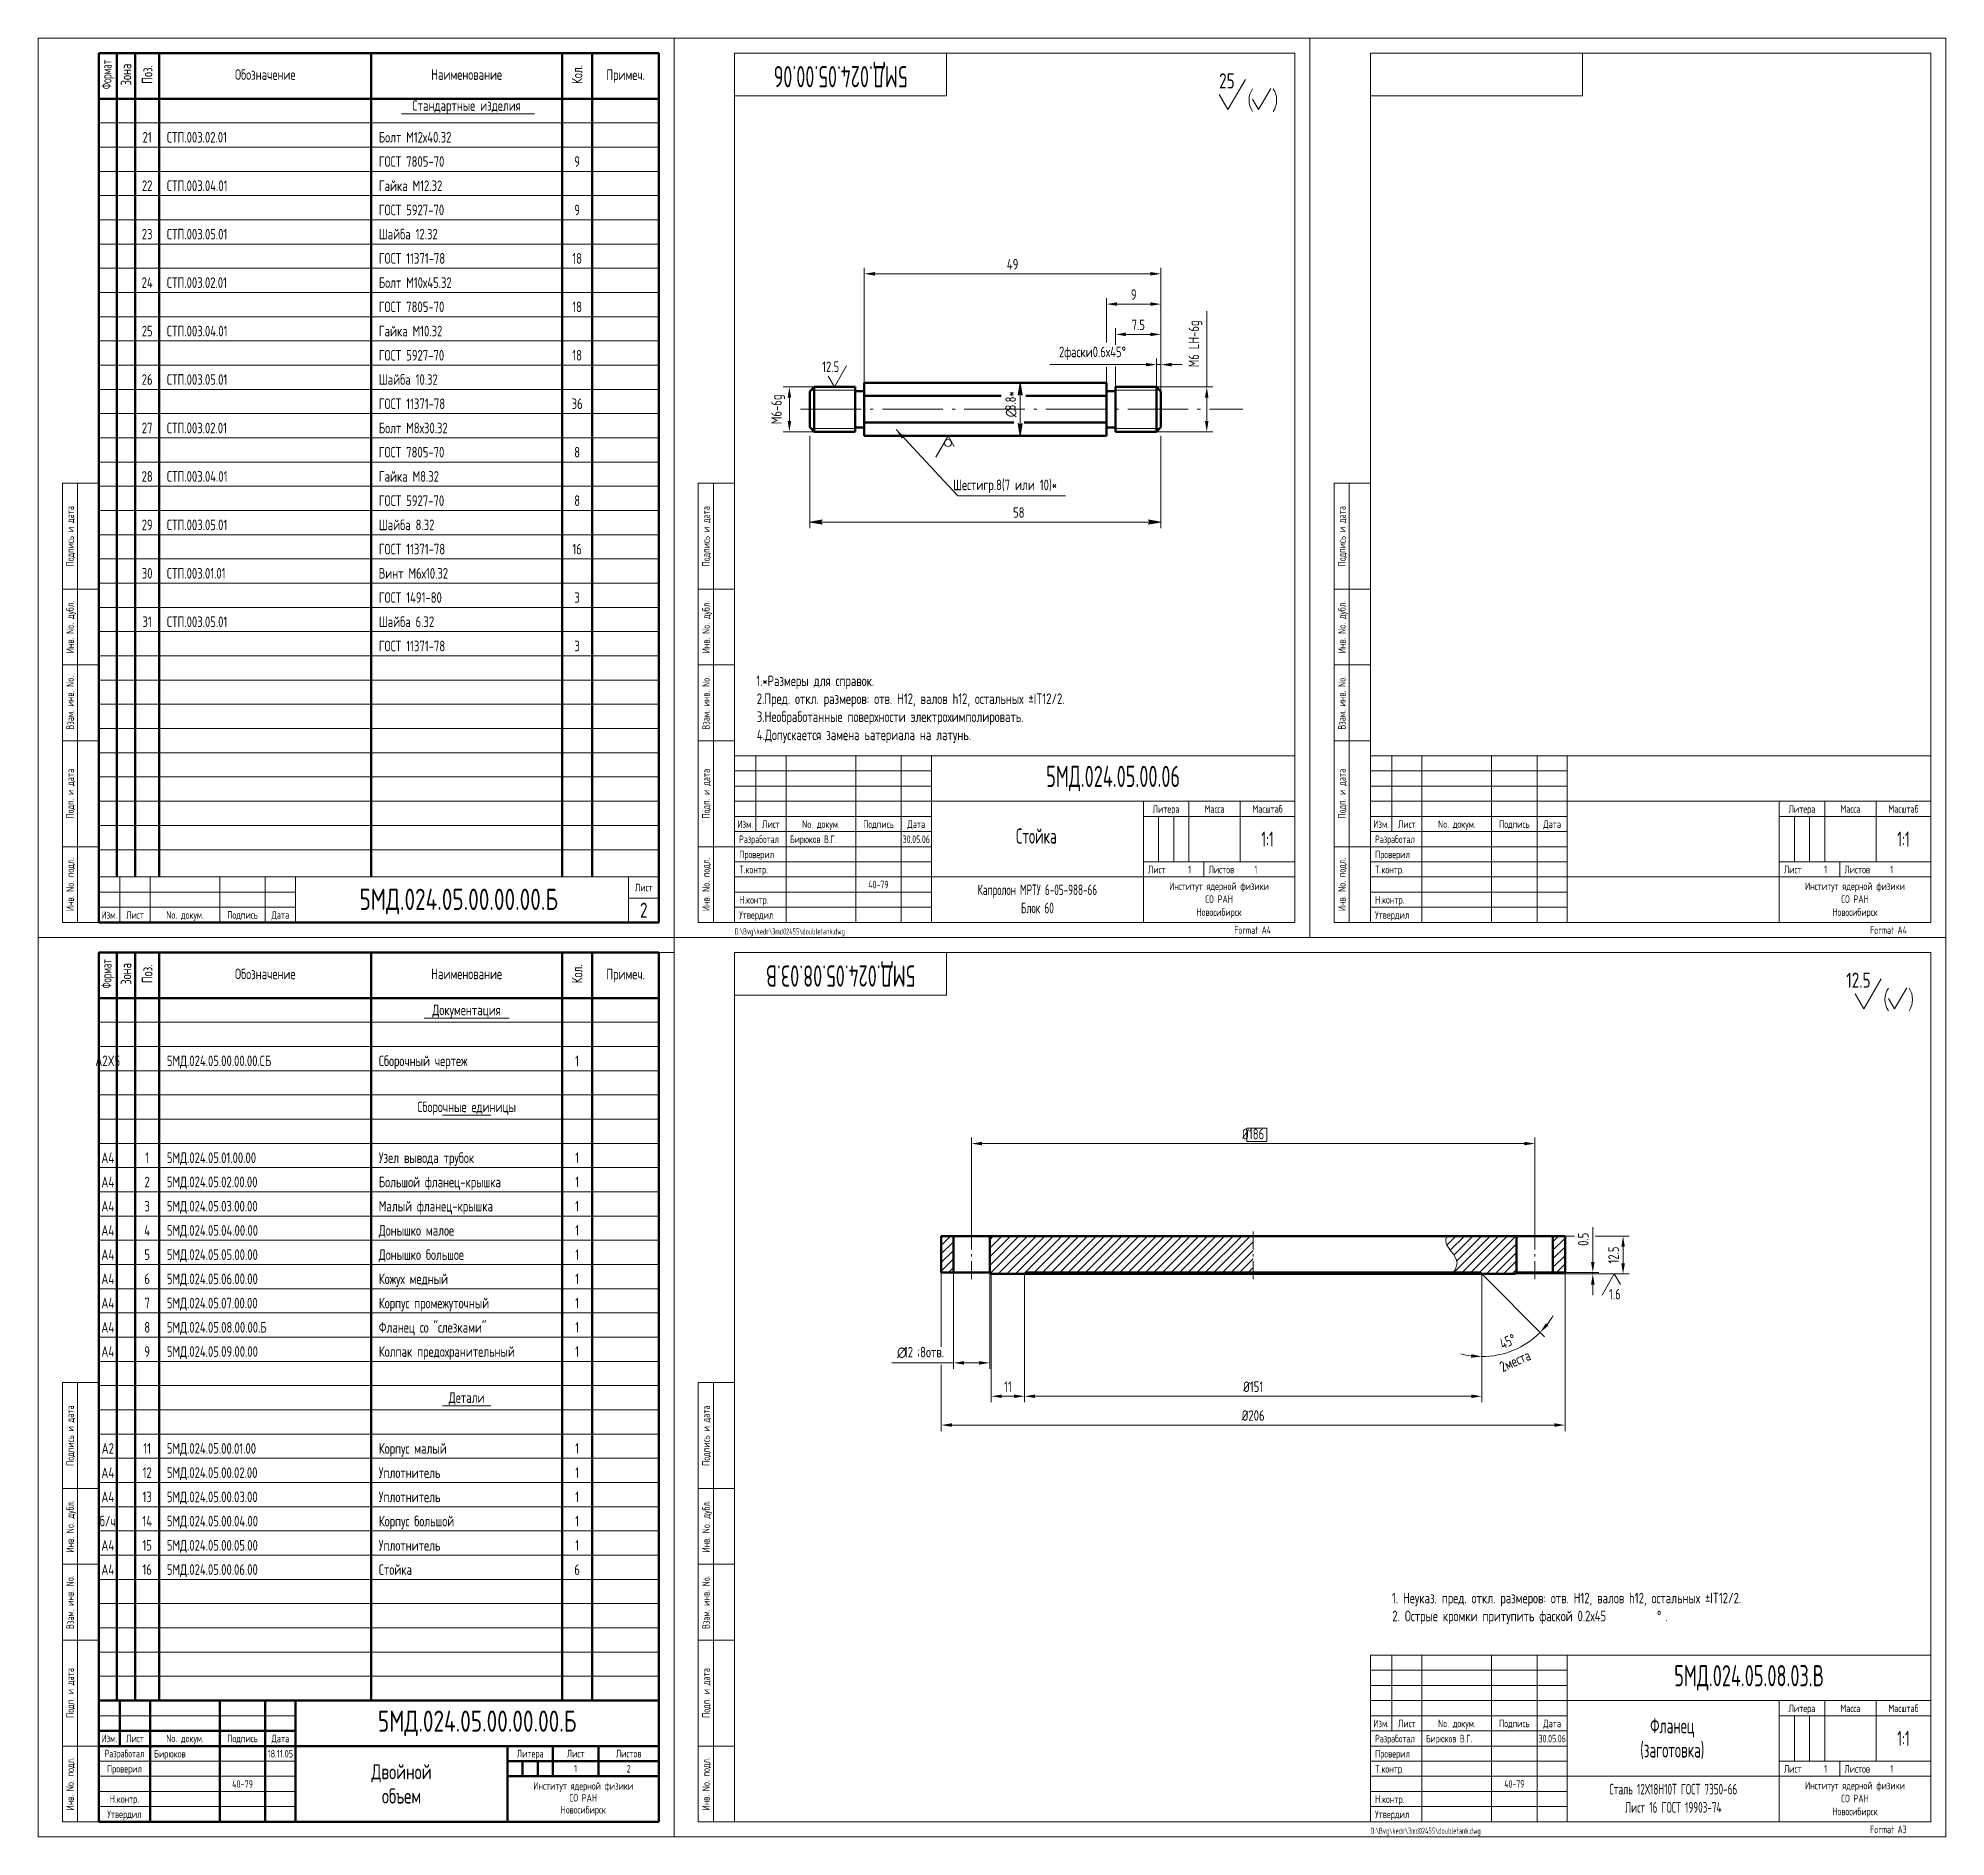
# Model space of a CAD drawing. Extents: x -414 to 4851, y -2165 to 1761.
# Drawn here: x 3982 to 4612, y -883 to -289 of the extents above; entities that cross this region are included whole.
import ezdxf
from ezdxf.enums import TextEntityAlignment as Align

# ---------------------------------------------------------------- set-up
doc = ezdxf.new("R2010")
doc.units = 0
doc.linetypes.add('S-P20', pattern=[27, 20, -3, 1, -3])
doc.linetypes.add('S-P6', pattern=[9.8, 6, -1.5, 0.8, -1.5])
for name, color, linetype, lineweight in [('1', 9, 'CONTINUOUS', 20), ('2', 2, 'CONTINUOUS', 50), ('DIM', 4, 'CONTINUOUS', 20), ('HATCH', 5, 'CONTINUOUS', 20), ('TR', 3, 'CONTINUOUS', 20)]:
    doc.layers.add(name, color=color, linetype=linetype, lineweight=lineweight)
doc.styles.add('SIMPLEX', font='simplex.shx', dxfattribs={"width": 0.7})
pattern_1 = [(45, (-65.821, -312.4435), (-1.4142136, 1.4142136), [])]

msp = doc.modelspace()

# ---------------------------------------------------------------- texts
at = {"layer": 'DIM', "style": 'SIMPLEX', "width": 0.7}
for s, p in [('25', (4376.91, -305.2)), ('12.5', (4586.91, -602.2))]:
    msp.add_text(s, height=5, dxfattribs=at).set_placement(p, align=Align.RIGHT)
for s, p in [('21', (4017.76, -323.08)), ('9', (4159.76, -331.08)), ('22', (4017.76, -339.08)), ('9', (4159.76, -347.08)), ('23', (4017.76, -355.08)), ('18', (4159.76, -363.08)), ('24', (4017.76, -371.08)), ('18', (4159.76, -379.08)), ('25', (4017.76, -387.08)), ('18', (4159.76, -395.08)), ('26', (4017.76, -403.08)), ('36', (4159.76, -411.08)), ('27', (4017.76, -419.08)), ('8', (4159.76, -427.08)), ('28', (4017.76, -435.08)), ('8', (4159.76, -443.08)), ('29', (4017.76, -451.08)), ('16', (4159.76, -459.08)), ('30', (4017.76, -467.08)), ('3', (4159.76, -475.08)), ('31', (4017.76, -483.08)), ('3', (4159.76, -491.08)), ('1', (4159.76, -628.08)), ('А4', (4004.76, -660.08)), ('1', (4017.76, -660.08)), ('1', (4159.76, -660.08)), ('А4', (4004.76, -668.08)), ('2', (4017.76, -668.08)), ('1', (4159.76, -668.08)), ('А4', (4004.76, -676.08)), ('3', (4017.76, -676.08)), ('1', (4159.76, -676.08)), ('А4', (4004.76, -684.08)), ('4', (4017.76, -684.08)), ('1', (4159.76, -684.08)), ('А4', (4004.76, -692.08)), ('5', (4017.76, -692.08)), ('1', (4159.76, -692.08)), ('А4', (4004.76, -700.08)), ('6', (4017.76, -700.08)), ('1', (4159.76, -700.08)), ('А4', (4004.76, -708.08)), ('7', (4017.76, -708.08)), ('1', (4159.76, -708.08)), ('А4', (4004.76, -716.08)), ('8', (4017.76, -716.08)), ('1', (4159.76, -716.08)), ('А4', (4004.76, -724.08)), ('9', (4017.76, -724.08)), ('1', (4159.76, -724.08)), ('А2', (4004.76, -756.08)), ('11', (4017.76, -756.08)), ('1', (4159.76, -756.08)), ('А4', (4004.76, -764.08)), ('12', (4017.76, -764.08)), ('1', (4159.76, -764.08)), ('А4', (4004.76, -772.08)), ('13', (4017.76, -772.08)), ('1', (4159.76, -772.08)), ('б/ч', (4004.76, -780.08)), ('14', (4017.76, -780.08)), ('1', (4159.76, -780.08)), ('А4', (4004.76, -788.08)), ('15', (4017.76, -788.08)), ('1', (4159.76, -788.08)), ('А4', (4004.76, -796.08)), ('16', (4017.76, -796.08)), ('6', (4159.76, -796.08))]:
    msp.add_text(s, height=3.5, dxfattribs=at).set_placement(p, align=Align.CENTER)
msp.add_text('12.5', height=3.5, rotation=360, dxfattribs=at).set_placement((4246.29, -398.87), align=Align.RIGHT)
for s, rotation, p in [('8.8*', 90, (4304.65, -411.56)), ('∅', 90, (4304.65, -413.78)), ('1.6', 360, (4500.52, -705.12)), ('45°', 24.115, (4465.41, -721.64)), ('2места', 24.115, (4465.41, -729.19))]:
    msp.add_text(s, height=3.5, rotation=rotation, dxfattribs=at).set_placement(p)
for s, p in [('Шестигр.8(7 или 10)*', (4283.92, -437.87)), ('58', (4303.71, -447)), ('1.*Размеры для справок.', (4218.9, -502.59)), ('2.Пред. откл. размеров: отв. H12, валов h12, остальных ±IT12/2.', (4219.09, -508.5)), ('3.Необработанные поверхности электрохимполировать.', (4219.11, -514.43)), ('4.Допускается замена ьатериала на латунь.', (4219.11, -520.43)), ('5МД.024.05.00.00.00.СБ', (4024.26, -628.08)), ('5МД.024.05.01.00.00 ', (4024.26, -660.08)), ('5МД.024.05.02.00.00', (4024.26, -668.08)), ('5МД.024.05.03.00.00 ', (4024.26, -676.08)), ('5МД.024.05.04.00.00', (4024.26, -684.08)), ('5МД.024.05.05.00.00 ', (4024.26, -692.08)), ('5МД.024.05.06.00.00', (4024.26, -700.08)), ('5МД.024.05.07.00.00 ', (4024.26, -708.08)), ('5МД.024.05.08.00.00.Б', (4024.26, -716.08)), ('5МД.024.05.09.00.00 ', (4024.26, -724.08)), ('∅', (4265.43, -724.28)), ('12', (4267.65, -724.28)), (';', (4272.01, -723.8)), ('8отв.', (4273.04, -724.28)), ('5МД.024.05.00.01.00 ', (4024.26, -756.08)), ('5МД.024.05.00.02.00', (4024.26, -764.08)), ('5МД.024.05.00.03.00 ', (4024.26, -772.08)), ('5МД.024.05.00.04.00', (4024.26, -780.08)), ('5МД.024.05.00.05.00 ', (4024.26, -788.08)), ('5МД.024.05.00.06.00', (4024.26, -796.08))]:
    msp.add_text(s, height=3.5, dxfattribs=at).set_placement(p)
for s, p in [('Подпись и дата', (4203.56, -453.1)), ('Инв. No. дубл.', (4203.56, -483.1)), ('Взам. инв. No.', (4203.56, -508.1)), ('Подп. и дата', (4203.56, -538.1)), ('Инв. No. подл.', (4203.56, -568.1)), ('Подпись и дата', (4203.56, -750.1)), ('Инв. No. дубл.', (4203.56, -780.1)), ('Взам. инв. No.', (4203.56, -805.1)), ('Подп. и дата', (4203.56, -835.1)), ('Инв. No. подл.', (4203.56, -865.1))]:
    msp.add_text(s, height=2.5, rotation=90, dxfattribs=at).set_placement(p, align=Align.CENTER)
for s, height, p in [('5МД.024.05.00.00.00.Б', 7, (4120.67, -573.7)), ('5МД.024.05.00.00.00.Б', 7, (4126.76, -845.1)), ('1', 2.5, (4159.26, -860.1)), ('2', 2.5, (4176.76, -860.1))]:
    msp.add_text(s, height=height, dxfattribs=at).set_placement(p, align=Align.MIDDLE)
at = {"layer": 'DIM', "style": 'SIMPLEX', "width": 0.578361}
msp.add_text('18.11.05', height=2.5, dxfattribs=at).set_placement((4057.56, -856.4), (4065.96, -856.4), align=Align.FIT)
at = {"layer": 'DIM', "char_height": 3.5, "attachment_point": 5, "style": 'SIMPLEX'}
for s, insert in [('\\A1;49', (4303.57, -363.27)), ('\\A1;9', (4343.57, -373.27)), ('\\A1;7.5', (4345.07, -383.27)), ('\\A1;2фаски0.6х45%%d', (4329.95, -392.68)), ('\\A1;%%c186', (4383.01, -650.5)), ('\\A1;11', (4302.01, -733.95)), ('\\A1;%%c151', (4383.01, -733.95)), ('\\A1;%%c206', (4383.01, -743.46))]:
    msp.add_mtext(s, dxfattribs=dict(at, insert=insert))
at = {"layer": 'DIM', "char_height": 3.5, "attachment_point": 5, "rotation": 90, "style": 'SIMPLEX'}
for s, insert in [('\\A1;M6 LH-6g', (4363.94, -389.54)), ('\\A1;M6-6g', (4226.12, -411.17)), ('\\A1;0.5', (4492.02, -685.25)), ('\\A1;12.5', (4502.02, -690.47))]:
    msp.add_mtext(s, dxfattribs=dict(at, insert=insert))
at = {"layer": 'HATCH', "style": 'SIMPLEX', "width": 0.7}
for s, p in [('1. Неуказ. пред. откл. размеров: отв. H12, валов h12, остальных ±IT12/2.', (4428.82, -805.5)), ('2. Острые кромки притупить фаской 0.2х45', (4428.98, -811.41)), ('°', (4516.34, -811.41)), ('.', (4519.21, -811.41))]:
    msp.add_text(s, height=3.5, dxfattribs=at).set_placement(p)
at = {"layer": 'TR', "style": 'SIMPLEX'}
for s, height, width, p in [('Стандартные изделия', 3.5, 0.7, (4123.26, -312.6)), ('Документация', 3.5, 0.7, (4123.26, -611.28)), ('А2X5', 3.5, 0.7, (4004.76, -628.08)), ('Сборочные единицы', 3.5, 0.7, (4123.26, -643.28)), ('Детали', 3.5, 0.7, (4123.26, -739.28)), ('Изм.', 2.5, 0.7, (4005.26, -851.35)), ('Лист', 2.5, 0.7, (4013.76, -851.35)), ('No. докум.', 2.5, 0.7, (4030.26, -851.35)), ('Подпись', 2.5, 0.7, (4049.26, -851.35)), ('Дата', 2.5, 0.7, (4061.76, -851.35)), ('Разработал', 2.5, 0.6, (4010.26, -856.35)), ('Проверил', 2.5, 0.7, (4010.26, -861.35)), ('Двойной', 5, 0.7, (4101.76, -863.6)), ('Н.контр.', 2.5, 0.7, (4010.26, -871.35)), ('40-79', 2.5, 0.7, (4049.26, -866.4)), ('объем', 5, 0.7, (4101.76, -871.6)), ('Институт ядерной физики', 2.5, 0.7, (4161.78, -867.03)), ('СО РАН', 2.5, 0.7, (4161.78, -870.96)), ('Утвердил', 2.5, 0.7, (4010.26, -876.35)), ('Новосибирск', 2.5, 0.7, (4161.78, -874.89))]:
    msp.add_text(s, height=height, dxfattribs=dict(at, width=width)).set_placement(p, align=Align.CENTER)
at = {"layer": 'TR', "style": 'SIMPLEX', "width": 0.7}
for s, height, p in [('СТП.003.02.01', 3.5, (4024.26, -323.08)), ('Болт M12х40.32', 3.5, (4094.26, -323.08)), ('ГОСТ 7805-70', 3.5, (4094.26, -331.08)), ('СТП.003.04.01', 3.5, (4024.26, -339.08)), ('Гайка M12.32', 3.5, (4094.26, -339.08)), ('ГОСТ 5927-70', 3.5, (4094.26, -347.08)), ('СТП.003.05.01', 3.5, (4024.26, -355.08)), ('Шайба 12.32', 3.5, (4094.26, -355.08)), ('ГОСТ 11371-78', 3.5, (4094.26, -363.08)), ('СТП.003.02.01', 3.5, (4024.26, -371.08)), ('Болт M10х45.32', 3.5, (4094.26, -371.08)), ('ГОСТ 7805-70', 3.5, (4094.26, -379.08)), ('СТП.003.04.01', 3.5, (4024.26, -387.08)), ('Гайка M10.32', 3.5, (4094.26, -387.08)), ('ГОСТ 5927-70', 3.5, (4094.26, -395.08)), ('СТП.003.05.01', 3.5, (4024.26, -403.08)), ('Шайба 10.32', 3.5, (4094.26, -403.08)), ('ГОСТ 11371-78', 3.5, (4094.26, -411.08)), ('СТП.003.02.01', 3.5, (4024.26, -419.08)), ('Болт M8х30.32', 3.5, (4094.26, -419.08)), ('ГОСТ 7805-70', 3.5, (4094.26, -427.08)), ('СТП.003.04.01', 3.5, (4024.26, -435.08)), ('Гайка M8.32', 3.5, (4094.26, -435.08)), ('ГОСТ 5927-70', 3.5, (4094.26, -443.08)), ('СТП.003.05.01', 3.5, (4024.26, -451.08)), ('Шайба 8.32', 3.5, (4094.26, -451.08)), ('ГОСТ 11371-78', 3.5, (4094.26, -459.08)), ('СТП.003.01.01', 3.5, (4024.26, -467.08)), ('Винт M6х10.32', 3.5, (4094.26, -467.08)), ('ГОСТ 1491-80', 3.5, (4094.26, -475.08)), ('СТП.003.05.01', 3.5, (4024.26, -483.08)), ('Шайба 6.32', 3.5, (4094.26, -483.08)), ('ГОСТ 11371-78', 3.5, (4094.26, -491.08)), ('Сборочный чертеж', 3.5, (4094.26, -628.08)), ('Узел вывода трубок', 3.5, (4094.26, -660.08)), ('Большой фланец-крышка', 3.5, (4094.26, -668.08)), ('Малый фланец-крышка', 3.5, (4094.26, -676.08)), ('Донышко малое', 3.5, (4094.26, -684.08)), ('Донышко большое', 3.5, (4094.26, -692.08)), ('Кожух медный', 3.5, (4094.26, -700.08)), ('Корпус промежуточный', 3.5, (4094.26, -708.08)), ('Фланец со "слезками"', 3.5, (4094.26, -716.08)), ('Колпак предохранительный', 3.5, (4094.26, -724.08)), ('Корпус малый', 3.5, (4094.26, -756.08)), ('Уплотнитель', 3.5, (4094.26, -764.08)), ('Уплотнитель', 3.5, (4094.26, -772.08)), ('Корпус большой', 3.5, (4094.26, -780.08)), ('Уплотнитель', 3.5, (4094.26, -788.08)), ('Стойка', 3.5, (4094.26, -796.08)), ('Бирюков', 2.5, (4020.06, -856.4))]:
    msp.add_text(s, height=height, dxfattribs=at).set_placement(p)
at = {"layer": 'TR', "style": 'SIMPLEX'}
for s, height, width, p in [('Формат', 3.36, 0.6, (4004.76, -597.61)), ('Зона', 3.5, 0.7, (4010.76, -597.61)), ('Поз.', 3.5, 0.7, (4017.76, -597.61)), ('Кол.', 3.5, 0.7, (4159.76, -597.61))]:
    msp.add_text(s, height=height, rotation=90, dxfattribs=dict(at, width=width)).set_placement(p, align=Align.MIDDLE)
at = {"layer": 'TR', "style": 'SIMPLEX', "width": 0.7}
for s, height, p in [('Обозначение', 3.5, (4056.76, -597.61)), ('Наименование', 3.5, (4123.26, -597.61)), ('Примеч.', 3.5, (4175.76, -598.14)), ('Литера', 2.5, (4144.26, -855.44)), ('Лист', 2.5, (4159.26, -855.1)), ('Листов', 2.5, (4176.76, -855.1))]:
    msp.add_text(s, height=height, dxfattribs=at).set_placement(p, align=Align.MIDDLE)
for s, p in [('Подпись и дата', (3993.56, -750.1)), ('Инв. No. дубл.', (3993.56, -780.1)), ('Взам. инв. No.', (3993.56, -805.1)), ('Подп. и дата', (3993.56, -835.1)), ('Инв. No. подл.', (3993.56, -865.1))]:
    msp.add_text(s, height=2.5, rotation=90, dxfattribs=at).set_placement(p, align=Align.CENTER)

# ---------------------------------------------------------------- blocks, each defined once
blk = doc.blocks.new('specif2')
at = {"layer": '1'}
for p, q in [((20, 269.01), (205, 269.01)), ((20, 261.01), (205, 261.01)), ((20, 253.01), (205, 253.01)), ((20, 245.01), (205, 245.01)), ((20, 237.01), (205, 237.01)), ((20, 229.01), (205, 229.01)), ((20, 221.01), (205, 221.01)), ((20, 213.01), (205, 213.01)), ((20, 205.01), (205, 205.01)), ((20, 197.01), (205, 197.01)), ((20, 189.01), (205, 189.01)), ((20, 181.01), (205, 181.01)), ((20, 173.01), (205, 173.01)), ((20, 165.01), (205, 165.01)), ((20, 157.01), (205, 157.01)), ((20, 149.01), (205, 149.01)), ((20, 141.01), (205, 141.01)), ((20, 133.01), (205, 133.01)), ((20, 125.01), (205, 125.01)), ((20, 117.01), (205, 117.01)), ((20, 109.01), (205, 109.01)), ((20, 101.01), (205, 101.01)), ((20, 93.01), (205, 93.01)), ((20, 85.01), (205, 85.01)), ((20, 77.01), (205, 77.01)), ((20, 69.01), (205, 69.01)), ((20, 61.01), (205, 61.01)), ((20, 53.01), (205, 53.01)), ((20, 53.01), (205, 53.01)), ((20, 45.01), (205, 45.01)), ((20, 37.01), (205, 37.01)), ((20, 29.01), (205, 29.01))]:
    blk.add_line(p, q, dxfattribs=at)
at = {"layer": '2'}
for p, q in [((20, 292), (205, 292)), ((20, 5), (20, 292)), ((26, 20), (26, 292)), ((32, 20), (32, 292)), ((40, 20), (40, 292)), ((110, 20), (110, 292)), ((173, 20), (173, 292)), ((183, 20), (183, 292)), ((205, 292), (205, 5)), ((205, 277.01), (20, 277.01)), ((205, 5), (20, 5))]:
    blk.add_line(p, q, dxfattribs=at)
at = {"layer": 'DIM', "color": 2}
for p, q in [((8, 5), (8, 150)), ((20, 150), (8, 150)), ((13, 5), (13, 150)), ((20, 115), (8, 115)), ((20, 90), (8, 90)), ((20, 65), (8, 65)), ((20, 30), (8, 30)), ((20, 20), (205, 20)), ((27, 20), (27, 5)), ((37, 20), (37, 5)), ((60, 20), (60, 5)), ((75, 20), (75, 5)), ((85, 20), (85, 5)), ((195, 20), (195, 5)), ((195, 13), (205, 13)), ((20, 10), (85, 10)), ((20, 5), (8, 5))]:
    blk.add_line(p, q, dxfattribs=at)
at = {"layer": 'DIM'}
blk.add_line((20, 15), (85, 15), dxfattribs=at)
blk.add_lwpolyline([(0, 0), (0, 297), (210, 297), (210, 0)], close=True, dxfattribs=at)
at = {"layer": 'DIM', "style": 'SIMPLEX', "width": 0.7}
blk.add_text('2', height=5, dxfattribs=at).set_placement((200, 9), align=Align.MIDDLE)
at = {"layer": 'TR', "style": 'SIMPLEX'}
for s, height, width, p in [('Формат', 3.36, 0.6, (23, 284.99)), ('Зона', 3.5, 0.7, (29, 284.99)), ('Поз.', 3.5, 0.7, (36, 284.99)), ('Кол.', 3.5, 0.7, (178, 284.99))]:
    blk.add_text(s, height=height, rotation=90, dxfattribs=dict(at, width=width)).set_placement(p, align=Align.MIDDLE)
at = {"layer": 'TR', "style": 'SIMPLEX', "width": 0.7}
for s, height, p in [('Обозначение', 3.5, (75, 284.99)), ('Наименование', 3.5, (141.5, 284.99)), ('Примеч.', 3.5, (194, 284.46)), ('Лист', 2.5, (200, 16.5))]:
    blk.add_text(s, height=height, dxfattribs=at).set_placement(p, align=Align.MIDDLE)
for s, p in [('Подпись и дата', (11.8, 132.5)), ('Инв. No. дубл.', (11.8, 102.5)), ('Взам. инв. No.', (11.8, 77.5)), ('Подп. и дата', (11.8, 47.5)), ('Инв. No. подл.', (11.8, 17.5))]:
    blk.add_text(s, height=2.5, rotation=90, dxfattribs=at).set_placement(p, align=Align.CENTER)
for s, p in [('Изм.', (23.5, 6.2)), ('Лист', (32, 6.2)), ('No. докум.', (48.5, 6.2)), ('Подпись', (67.5, 6.2)), ('Дата', (80, 6.2))]:
    blk.add_text(s, height=2.5, dxfattribs=at).set_placement(p, align=Align.CENTER)
blk = doc.blocks.new('SHTAMP1')
at = {"layer": 'DIM', "color": 2}
for p, q in [((-185, 55), (0, 55)), ((-185, 55), (-185, 0)), ((-178, 55), (-178, 30)), ((-168, 55), (-168, 0)), ((-145, 55), (-145, 0)), ((-130, 55), (-130, 0)), ((-120, 55), (-120, 0)), ((-120, 40), (0, 40)), ((-50, 40), (-50, 0)), ((-35, 40), (-35, 20)), ((-18, 40), (-18, 20)), ((-185, 35), (-120, 35)), ((-50, 35), (0, 35)), ((-185, 30), (-120, 30)), ((-50, 20), (0, 20)), ((-30, 20), (-30, 15)), ((-120, 15), (0, 15))]:
    blk.add_line(p, q, dxfattribs=at)
at = {"layer": 'DIM'}
for p, q in [((-185, 50), (-120, 50)), ((-185, 45), (-120, 45)), ((-185, 40), (-120, 40)), ((-45, 35), (-45, 20)), ((-40, 35), (-40, 20)), ((-185, 25), (-120, 25)), ((-185, 20), (-120, 20)), ((-185, 15), (-120, 15)), ((-185, 10), (-120, 10)), ((-185, 5), (-120, 5))]:
    blk.add_line(p, q, dxfattribs=at)
at = {"layer": 'DIM', "style": 'SIMPLEX', "width": 0.6}
blk.add_text('1', height=2.5, dxfattribs=at).set_placement((-35.18, 16.2))
at = {"layer": 'DIM', "style": 'SIMPLEX', "width": 0.6, "flags": 8}
blk.add_attdef('ОБОЗНАЧЕНИЕ2', text='', height=7, dxfattribs=at).set_placement((-117, 60), align=Align.MIDDLE)
at = {"layer": 'DIM', "style": 'SIMPLEX', "width": 0.6}
for tag, height, p in [('ОБОЗНАЧЕНИЕ', 7, (-60, 47.5)), ('МАСШТАБ', 5, (-9, 27.5))]:
    blk.add_attdef(tag, text='', height=height, dxfattribs=at).set_placement(p, align=Align.MIDDLE)
at = {"layer": 'DIM', "style": 'SIMPLEX', "width": 0.910843}
blk.add_attdef('ДАТА', text='', height=2.5, dxfattribs=at).set_placement((-129.5, 26.2), (-120.5, 26.2), align=Align.FIT)
at = {"layer": 'DIM', "style": 'SIMPLEX', "width": 0.6}
blk.add_attdef('ТЕЛЕФОН', text='', height=2.5, dxfattribs=at).set_placement((-137.5, 12.5), align=Align.MIDDLE_CENTER)
for tag, p in [('ЛИСТОВ', (-13.32, 16.2)), ('FORMAT', (-20, -3.8))]:
    blk.add_attdef(tag, p, '', height=2.5, dxfattribs=at)
at = {"layer": 'TR', "style": 'SIMPLEX', "width": 0.7}
for s, p in [('Литера', (-42.5, 36.2)), ('Масса', (-26.5, 36.2)), ('Масштаб', (-9, 36.2)), ('Изм.', (-181.5, 31.2)), ('Лист', (-173, 31.2)), ('No. докум.', (-156.5, 31.2)), ('Подпись', (-137.5, 31.2)), ('Дата', (-125, 31.2)), ('Институт ядерной физики', (-25, 10.7)), ('СО РАН', (-25, 6.42)), ('Новосибирск', (-25, 2.13))]:
    blk.add_text(s, height=2.5, dxfattribs=at).set_placement(p, align=Align.CENTER)
at = {"layer": 'TR', "style": 'SIMPLEX'}
for s, width, p in [('Разработал', 0.6, (-183.5, 26.2)), ('Проверил', 0.7, (-183.5, 21.2)), ('T.контр.', 0.7, (-183.5, 16.2)), ('Лист', 0.7, (-48.5, 16.2)), ('Листов', 0.7, (-28.5, 16.2)), ('Н.контр.', 0.7, (-183.5, 6.2)), ('Утвердил', 0.7, (-183.5, 1.2))]:
    blk.add_text(s, height=2.5, dxfattribs=dict(at, width=width)).set_placement(p)
at = {"layer": 'TR', "style": 'SIMPLEX', "width": 0.6}
for tag, height, p in [('НАИМЕНОВАНИЕ', 5, (-85.35, 29.2)), ('НАИМЕНОВАНИЕ2', 5, (-85.35, 21.2)), ('СОРТАМЕНТ', 3.5, (-85, 3)), ('МАТЕРИАЛ', 3.5, (-85, 9))]:
    blk.add_attdef(tag, text='', height=height, dxfattribs=at).set_placement(p, align=Align.CENTER)
for tag, p, height in [('РАЗРАБОТАЛ', (-166.7, 26.2), 2.5), ('ПРОВЕРИЛ', (-166.7, 21.2), 2.5), ('НОРМОКОНТРОЛЬ', (-166.7, 6.2), 2.5), ('УТВЕРДИЛ', (-166.7, 1.2), 2.5), ('ФАЙЛ', (-185, -4), 2)]:
    blk.add_attdef(tag, p, '', height=height, dxfattribs=at)
blk = doc.blocks.new('LEADR')
at = {"layer": 'DIM'}
for p, q in [((-1.17, 0.2), (0, 0)), ((-1, 0), (-1.17, 0.2)), ((0, 0), (-1.17, -0.2)), ((-0.44, 0.07), (-1.06, 0.07)), ((0, 0), (-1, 0)), ((-1.17, -0.2), (-1, 0)), ((-0.44, -0.08), (-1.06, -0.08))]:
    blk.add_line(p, q, dxfattribs=at)
blk = doc.blocks.new('A4')
at = {"layer": 'DIM', "color": 2}
for p, q in [((8, 5), (8, 150)), ((20, 150), (8, 150)), ((13, 5), (13, 150)), ((20, 115), (8, 115)), ((20, 90), (8, 90)), ((20, 65), (8, 65)), ((20, 30), (8, 30)), ((20, 5), (8, 5))]:
    blk.add_line(p, q, dxfattribs=at)
at = {"layer": 'DIM'}
blk.add_lwpolyline([(0, 0), (0, 297), (210, 297), (210, 0)], close=True, dxfattribs=at)
at = {"layer": 'DIM', "color": 2}
blk.add_lwpolyline([(20, 5), (20, 292), (205, 292), (205, 5)], close=True, dxfattribs=at)
blk.add_lwpolyline([(20, 278), (90, 278), (90, 292)], dxfattribs=at)
at = {"layer": 'DIM'}
ref = blk.add_blockref('SHTAMP1', (205, 5), dxfattribs=at)
ref.add_attrib('МАСШТАБ', '1:1', dxfattribs={"height": 5, "style": 'SIMPLEX', "width": 0.6}).set_placement((196, 32.5), align=Align.MIDDLE)
ref.add_attrib('ЛИСТОВ', '1', (191.68, 21.2), dxfattribs={"height": 2.5, "style": 'SIMPLEX', "width": 0.6})
ref.add_attrib('FORMAT', 'Format A4', (185, 1.2), dxfattribs={"height": 2.5, "style": 'SIMPLEX', "width": 0.6})
at = {"layer": 'DIM', "style": 'SIMPLEX', "width": 0.7}
for s, p in [('Подпись и дата', (11.8, 132.5)), ('Инв. No. дубл.', (11.8, 102.5)), ('Взам. инв. No.', (11.8, 77.5)), ('Подп. и дата', (11.8, 47.5)), ('Инв. No. подл.', (11.8, 17.5))]:
    blk.add_text(s, height=2.5, rotation=90, dxfattribs=at).set_placement(p, align=Align.CENTER)

# ---------------------------------------------------------------- hatches: boundary and pattern name
at = {"layer": 'HATCH'}
h = msp.add_hatch(dxfattribs=at)
h.set_pattern_fill('U', color=256, scale=2, angle=45, style=0, pattern_type=0)
h.set_pattern_definition(pattern_1)
h.paths.add_polyline_path([(4284.01, -684.22), (4280.01, -684.22), (4280.01, -696.22), (4284.01, -696.22)])
h.paths.add_polyline_path([(4383.01, -684.22), (4378.84, -684.22), (4296.01, -684.22), (4296.01, -696.22), (4296.51, -696.72), (4307.51, -696.72), (4308.01, -696.22), (4383.01, -696.22)])
h = msp.add_hatch(dxfattribs=at)
h.set_pattern_fill('U', color=256, scale=2, angle=45, style=0, pattern_type=0)
h.set_pattern_definition(pattern_1)
edge = h.paths.add_edge_path()
edge.add_line((4470.01, -684.22), (4447.13, -684.22))
edge.add_spline(control_points=[(4447.13, -684.22), (4446.83, -684.67), (4445.67, -687.64), (4451.81, -691.16), (4449.77, -695.22), (4449, -696.22)], knot_values=[50.467941, 50.467941, 50.467941, 50.467941, 52.075675, 60.483754, 63.47181, 63.47181, 63.47181, 63.47181], degree=3, periodic=0)
edge.add_line((4449, -696.22), (4458.01, -696.22))
edge.add_line((4458.01, -696.22), (4458.51, -696.72))
edge.add_line((4458.51, -696.72), (4469.51, -696.72))
edge.add_line((4469.51, -696.72), (4470.01, -696.22))
edge.add_line((4470.01, -696.22), (4470.01, -684.22))
h.paths.add_polyline_path([(4486.01, -684.22), (4482.01, -684.22), (4482.01, -696.22), (4486.01, -696.22)])

# ---------------------------------------------------------------- linework, layer by layer
at = {"layer": '1'}
for p, q in [((4236.97, -404.87), (4251.42, -404.87)), ((4337.73, -404.87), (4352.17, -404.87)), ((4236.97, -417.47), (4251.42, -417.47)), ((4337.77, -417.47), (4352.17, -417.47)), ((4001.76, -613.58), (4186.76, -613.58)), ((4001.76, -621.58), (4186.76, -621.58)), ((4001.76, -629.58), (4186.76, -629.58)), ((4001.76, -637.58), (4186.76, -637.58)), ((4001.76, -645.58), (4186.76, -645.58)), ((4380.96, -648.53), (4380.96, -652.94)), ((4387.54, -648.53), (4381, -648.53)), ((4387.54, -652.94), (4387.54, -648.53)), ((4001.76, -653.58), (4186.76, -653.58)), ((4380.96, -652.94), (4387.54, -652.94)), ((4001.76, -661.58), (4186.76, -661.58)), ((4001.76, -669.58), (4186.76, -669.58)), ((4001.76, -677.58), (4186.76, -677.58)), ((4001.76, -685.58), (4186.76, -685.58)), ((4001.76, -693.58), (4186.76, -693.58)), ((4001.76, -701.58), (4186.76, -701.58)), ((4001.76, -709.58), (4186.76, -709.58)), ((4001.76, -717.58), (4186.76, -717.58)), ((4001.76, -725.58), (4186.76, -725.58)), ((4001.76, -733.58), (4186.76, -733.58)), ((4001.76, -741.58), (4186.76, -741.58)), ((4001.76, -749.58), (4186.76, -749.58)), ((4001.76, -757.58), (4186.76, -757.58)), ((4001.76, -765.58), (4186.76, -765.58)), ((4001.76, -773.58), (4186.76, -773.58)), ((4001.76, -781.58), (4186.76, -781.58)), ((4001.76, -789.58), (4186.76, -789.58)), ((4001.76, -797.58), (4186.76, -797.58)), ((4001.76, -805.58), (4186.76, -805.58)), ((4001.76, -813.58), (4186.76, -813.58)), ((4001.76, -821.58), (4186.76, -821.58)), ((4001.76, -829.58), (4186.76, -829.58)), ((4066.76, -842.6), (4001.76, -842.6)), ((4066.76, -857.6), (4001.76, -857.6)), ((4001.76, -862.6), (4066.76, -862.6)), ((4066.76, -867.6), (4001.76, -867.6)), ((4001.76, -872.6), (4066.76, -872.6))]:
    msp.add_line(p, q, dxfattribs=at)
at = {"layer": '1', "linetype": 'S-P20'}
msp.add_line((4233.57, -411.17), (4379.57, -411.17), dxfattribs=at)
at = {"layer": '1', "linetype": 'S-P6'}
for p, q in [((4290.01, -682.65), (4290.01, -698.65)), ((4383.01, -682.65), (4383.01, -698.65)), ((4476.01, -682.65), (4476.01, -698.65))]:
    msp.add_line(p, q, dxfattribs=at)
at = {"layer": '1'}
msp.add_open_spline([(4447.13, -684.22), (4446.83, -684.67), (4445.67, -687.64), (4452.05, -691.3), (4449.57, -695.59), (4448.59, -696.72)], degree=3, knots=[50.467941, 50.467941, 50.467941, 50.467941, 52.075675, 60.483754, 63.979771, 63.979771, 63.979771, 63.979771], dxfattribs=at)
at = {"layer": '2'}
for p, q in [((4254.57, -402.37), (4334.57, -402.37)), ((4254.57, -402.37), (4254.57, -419.97)), ((4334.57, -419.97), (4334.57, -402.37)), ((4238.07, -403.77), (4236.57, -405.27)), ((4236.57, -405.27), (4236.57, -417.07)), ((4238.07, -403.77), (4251.57, -403.77)), ((4238.07, -403.77), (4238.07, -418.57)), ((4251.57, -403.77), (4251.57, -418.57)), ((4251.57, -405.17), (4254.57, -405.17)), ((4254.57, -406.77), (4299.8, -406.77)), ((4307.99, -406.77), (4334.57, -406.77)), ((4334.57, -405.17), (4337.57, -405.17)), ((4337.57, -403.77), (4351.07, -403.77)), ((4337.57, -418.57), (4337.57, -403.77)), ((4351.07, -418.57), (4351.07, -403.77)), ((4351.07, -403.77), (4352.57, -405.27)), ((4352.57, -417.07), (4352.57, -405.27)), ((4254.57, -415.57), (4304, -415.57)), ((4307.36, -415.57), (4334.57, -415.57)), ((4238.07, -418.57), (4236.57, -417.07)), ((4238.07, -418.57), (4251.57, -418.57)), ((4251.57, -417.17), (4254.57, -417.17)), ((4254.57, -419.97), (4334.57, -419.97)), ((4334.57, -417.17), (4337.57, -417.17)), ((4337.57, -418.57), (4351.07, -418.57)), ((4351.07, -418.57), (4352.57, -417.07)), ((4001.76, -590.6), (4186.76, -590.6)), ((4001.76, -877.6), (4001.76, -590.6)), ((4007.76, -837.6), (4007.76, -590.6)), ((4013.76, -837.6), (4013.76, -590.6)), ((4021.76, -837.6), (4021.76, -590.6)), ((4091.76, -837.6), (4091.76, -590.6)), ((4154.76, -837.6), (4154.76, -590.6)), ((4164.76, -837.6), (4164.76, -590.6)), ((4186.76, -590.6), (4186.76, -877.6)), ((4186.76, -605.58), (4001.76, -605.58)), ((4280.01, -684.22), (4378.84, -684.22)), ((4280.01, -696.22), (4280.01, -684.22)), ((4284.01, -696.22), (4284.01, -684.22)), ((4296.01, -696.22), (4296.01, -684.22)), ((4378.84, -684.22), (4486.01, -684.22)), ((4470.01, -696.22), (4470.01, -684.22)), ((4482.01, -696.22), (4482.01, -684.22)), ((4486.01, -696.22), (4486.01, -684.22)), ((4280.01, -696.22), (4296.01, -696.22)), ((4296.51, -696.72), (4296.01, -696.22)), ((4296.51, -696.72), (4469.51, -696.72)), ((4307.51, -696.72), (4308.01, -696.22)), ((4308.01, -696.22), (4458.01, -696.22)), ((4458.51, -696.72), (4458.01, -696.22)), ((4469.51, -696.72), (4470.01, -696.22)), ((4470.01, -696.22), (4486.01, -696.22)), ((4186.76, -837.6), (4001.76, -837.6)), ((4008.76, -837.6), (4008.76, -852.6)), ((4018.76, -837.6), (4018.76, -877.6)), ((4041.76, -877.6), (4041.76, -837.6)), ((4056.76, -837.6), (4056.76, -877.6)), ((4066.76, -877.6), (4066.76, -837.6)), ((4001.76, -847.6), (4066.76, -847.6)), ((4186.76, -852.6), (4001.76, -852.6)), ((4136.76, -877.6), (4136.76, -852.6)), ((4151.76, -862.6), (4151.76, -852.6)), ((4166.76, -862.6), (4166.76, -852.6)), ((4186.76, -857.6), (4136.76, -857.6)), ((4186.76, -862.6), (4136.76, -862.6)), ((4141.76, -857.6), (4141.76, -862.6)), ((4146.76, -862.6), (4146.76, -857.6)), ((4186.76, -877.6), (4001.76, -877.6))]:
    msp.add_line(p, q, dxfattribs=at)
at = {"layer": 'DIM'}
for p, q in [((4101.8, -313.6), (4145.73, -313.6)), ((4254.57, -402.37), (4254.57, -364.42)), ((4352.57, -405.27), (4352.57, -364.42)), ((4349.07, -366.42), (4258.07, -366.42)), ((4334.57, -389.09), (4334.57, -374.42)), ((4349.07, -376.42), (4338.07, -376.42)), ((4352.57, -405.27), (4352.57, -374.42)), ((4367.68, -403.77), (4367.68, -378.8)), ((4337.57, -389.92), (4337.57, -384.42)), ((4349.07, -386.42), (4341.07, -386.42)), ((4352.57, -405.27), (4352.57, -384.42)), ((4347.57, -396.42), (4315.83, -396.42)), ((4351.07, -403.77), (4351.07, -394.42)), ((4352.57, -396.42), (4351.07, -396.42)), ((4352.57, -405.27), (4352.57, -394.42)), ((4356.07, -396.42), (4359.57, -396.42)), ((4306.05, -402.67), (4306.05, -419.67)), ((4334.57, -402.37), (4334.57, -397.25)), ((4337.57, -403.77), (4337.57, -397.08)), ((4238.07, -403.77), (4227.85, -403.77)), ((4229.85, -415.07), (4229.85, -407.27)), ((4351.07, -403.77), (4369.68, -403.77)), ((4367.68, -415.07), (4367.68, -407.27)), ((4238.07, -418.57), (4227.85, -418.57)), ((4236.57, -419.97), (4236.57, -450.4)), ((4265.09, -417.86), (4277.79, -431.46)), ((4351.07, -418.57), (4369.68, -418.57)), ((4352.57, -419.97), (4352.57, -450.4)), ((4277.79, -431.46), (4285.51, -439.73)), ((4285.51, -439.73), (4302.42, -439.73)), ((4302.42, -439.73), (4321.03, -439.73)), ((4240.07, -448.4), (4352.57, -448.4)), ((4191.76, -590.6), (4186.76, -590.6)), ((4109.26, -612.28), (4137.26, -612.28)), ((4115.26, -644.28), (4131.26, -644.28)), ((4290.01, -682.65), (4290.01, -651.65)), ((4293.51, -653.65), (4472.51, -653.65)), ((4476.01, -682.65), (4476.01, -651.65)), ((4486.01, -684.22), (4489.11, -684.22)), ((4495.17, -692.72), (4495.17, -681.28)), ((4495.98, -684.22), (4507.17, -684.22)), ((4505.17, -693.22), (4505.17, -687.72)), ((4280.01, -696.22), (4280.01, -720.81)), ((4284.01, -696.22), (4284.01, -728.07)), ((4296.01, -696.22), (4296.01, -728.07)), ((4296.51, -696.72), (4296.51, -739.1)), ((4307.51, -696.72), (4307.51, -739.1)), ((4307.51, -696.72), (4307.51, -739.1)), ((4458.51, -696.72), (4479.21, -717.42)), ((4458.51, -696.72), (4458.51, -739.1)), ((4469.31, -696.72), (4507.17, -696.72)), ((4469.31, -696.72), (4497.17, -696.72)), ((4486.01, -696.22), (4486.01, -748.61)), ((4486.01, -696.22), (4497.17, -696.22)), ((4495.17, -696.72), (4495.17, -696.22)), ((4495.17, -700.22), (4495.17, -703.72)), ((4263.68, -726.07), (4284.01, -726.07)), ((4280.01, -726.73), (4280.01, -748.61)), ((4287.51, -726.07), (4292.51, -726.07)), ((4115.26, -740.28), (4131.26, -740.28)), ((4304.01, -737.1), (4300.01, -737.1)), ((4455.01, -737.1), (4311.01, -737.1)), ((4283.51, -746.61), (4482.51, -746.61))]:
    msp.add_line(p, q, dxfattribs=at)
at = {"layer": 'DIM', "color": 2}
for p, q in [((4199.76, -580.6), (4199.76, -435.6)), ((4211.76, -435.6), (4199.76, -435.6)), ((4204.76, -580.6), (4204.76, -435.6)), ((4211.76, -470.6), (4199.76, -470.6)), ((4211.76, -495.6), (4199.76, -495.6)), ((4211.76, -520.6), (4199.76, -520.6)), ((4211.76, -555.6), (4199.76, -555.6)), ((4211.76, -580.6), (4199.76, -580.6)), ((3989.76, -877.6), (3989.76, -732.6)), ((4001.76, -732.6), (3989.76, -732.6)), ((3994.76, -877.6), (3994.76, -732.6)), ((4199.76, -877.6), (4199.76, -732.6)), ((4211.76, -732.6), (4199.76, -732.6)), ((4204.76, -877.6), (4204.76, -732.6)), ((4001.76, -767.6), (3989.76, -767.6)), ((4211.76, -767.6), (4199.76, -767.6)), ((4001.76, -792.6), (3989.76, -792.6)), ((4211.76, -792.6), (4199.76, -792.6)), ((4001.76, -817.6), (3989.76, -817.6)), ((4211.76, -817.6), (4199.76, -817.6)), ((4001.76, -852.6), (3989.76, -852.6)), ((4211.76, -852.6), (4199.76, -852.6)), ((4001.76, -877.6), (3989.76, -877.6)), ((4211.76, -877.6), (4199.76, -877.6))]:
    msp.add_line(p, q, dxfattribs=at)
at = {"layer": 'DIM'}
for points in [[(4191.76, -585.6), (4191.76, -288.6), (4401.76, -288.6), (4401.76, -585.6)], [(3981.76, -882.6), (3981.76, -585.6), (4191.76, -585.6), (4191.76, -882.6)], [(4191.76, -882.6), (4191.76, -585.6), (4611.76, -585.6), (4611.76, -882.6)]]:
    msp.add_lwpolyline(points, close=True, dxfattribs=at)
at = {"layer": 'DIM', "color": 2}
for points in [[(4211.76, -580.6), (4211.76, -293.6), (4396.76, -293.6), (4396.76, -580.6)], [(4211.76, -877.6), (4211.76, -590.6), (4606.76, -590.6), (4606.76, -877.6)]]:
    msp.add_lwpolyline(points, close=True, dxfattribs=at)
for points in [[(4211.76, -307.6), (4281.76, -307.6), (4281.76, -293.6)], [(4211.76, -604.6), (4281.76, -604.6), (4281.76, -590.6)]]:
    msp.add_lwpolyline(points, dxfattribs=at)
at = {"layer": 'DIM', "flags": 128}
for points in [[(4371.78, -307.2), (4374.66, -312.2), (4380.44, -302.2)], [(4382.79, -308.7), (4384.81, -312.2), (4388.85, -305.2)], [(4242.7, -400.27), (4244.72, -403.77), (4248.76, -396.77)], [(4284.27, -423.47), (4282.25, -419.97), (4278.21, -426.97)], [(4581.78, -604.2), (4584.66, -609.2), (4590.44, -599.2)], [(4592.79, -605.7), (4594.81, -609.2), (4598.85, -602.2)], [(4504.29, -700.22), (4502.27, -696.72), (4498.23, -703.72)]]:
    msp.add_lwpolyline(points, dxfattribs=at)
at = {"layer": 'DIM'}
msp.add_circle((4282.25, -422.3), 1.17, dxfattribs=at)
for centre, radius, start, end in [((4388.31, -309.05), 6.65, 146, 214), ((4384.11, -309.05), 6.65, 326, 34), ((4598.31, -606.05), 6.65, 146, 214), ((4594.11, -606.05), 6.65, 326, 34), ((4458.51, -696.72), 27.28, 322.35673, 329.71345), ((4458.51, -696.72), 27.28, 270, 315), ((4458.51, -696.72), 27.28, 255.28655, 262.64327)]:
    msp.add_arc(centre, radius, start, end, dxfattribs=at)
for points in [[(4258.07, -365.83), (4258.07, -367), (4254.57, -366.42)], [(4349.07, -365.83), (4349.07, -367), (4352.57, -366.42)], [(4338.07, -375.83), (4338.07, -377), (4334.57, -376.42)], [(4349.07, -375.83), (4349.07, -377), (4352.57, -376.42)], [(4341.07, -385.83), (4341.07, -387), (4337.57, -386.42)], [(4349.07, -385.83), (4349.07, -387), (4352.57, -386.42)], [(4347.57, -395.83), (4347.57, -397), (4351.07, -396.42)], [(4356.07, -395.83), (4356.07, -397), (4352.57, -396.42)], [(4229.27, -407.27), (4230.43, -407.27), (4229.85, -403.77)], [(4367.09, -407.27), (4368.26, -407.27), (4367.68, -403.77)], [(4229.27, -415.07), (4230.43, -415.07), (4229.85, -418.57)], [(4367.09, -415.07), (4368.26, -415.07), (4367.68, -418.57)], [(4266.99, -420.86), (4265.09, -417.86), (4267.86, -420.09)], [(4293.51, -653.07), (4293.51, -654.24), (4290.01, -653.65)], [(4472.51, -653.07), (4472.51, -654.24), (4476.01, -653.65)], [(4504.59, -687.72), (4505.76, -687.72), (4505.17, -684.22)], [(4494.59, -692.72), (4495.76, -692.72), (4495.17, -696.22)], [(4494.59, -700.22), (4495.76, -700.22), (4495.17, -696.72)], [(4504.59, -693.22), (4505.76, -693.22), (4505.17, -696.72)], [(4480.54, -713.76), (4479.67, -712.99), (4477.79, -716.01)], [(4455.05, -723.19), (4454.98, -724.35), (4458.51, -723.99)], [(4287.51, -725.49), (4287.51, -726.65), (4284.01, -726.07)], [(4292.51, -725.49), (4292.51, -726.65), (4296.01, -726.07)], [(4300.01, -736.52), (4300.01, -737.68), (4296.51, -737.1)], [(4304.01, -736.52), (4304.01, -737.68), (4307.51, -737.1)], [(4311.01, -736.52), (4311.01, -737.68), (4307.51, -737.1)], [(4455.01, -736.52), (4455.01, -737.68), (4458.51, -737.1)], [(4283.51, -746.03), (4283.51, -747.19), (4280.01, -746.61)], [(4482.51, -746.03), (4482.51, -747.19), (4486.01, -746.61)]]:
    msp.add_solid(points, dxfattribs=at)

# ---------------------------------------------------------------- block references
msp.add_blockref('A4', (4401.76, -585.6), dxfattribs=at)
ref = msp.add_blockref('SHTAMP1', (4396.76, -580.6), dxfattribs=at)
ref.add_attrib('ФАЙЛ', 'D:\\Bvg\\kedr\\3md02455\\doubletank.dwg', (4211.76, -584.6), dxfattribs={"layer": 'TR', "height": 2, "style": 'SIMPLEX', "width": 0.6})
ref.add_attrib('РАЗРАБОТАЛ', 'Бирюков В.Г.', (4230.06, -554.4), dxfattribs={"layer": 'TR', "height": 2.5, "style": 'SIMPLEX', "width": 0.6})
ref.add_attrib('ТЕЛЕФОН', '40-79', dxfattribs={"height": 2.5, "style": 'SIMPLEX', "width": 0.6}).set_placement((4259.26, -568.1), align=Align.MIDDLE_CENTER)
ref.add_attrib('ДАТА', '30.05.06', dxfattribs={"height": 2.5, "style": 'SIMPLEX', "width": 0.568421}).set_placement((4267.26, -554.4), (4276.26, -554.4), align=Align.FIT)
ref.add_attrib('ОБОЗНАЧЕНИЕ', '5МД.024.05.00.06', dxfattribs={"height": 7, "style": 'SIMPLEX', "width": 0.6}).set_placement((4336.76, -533.1), align=Align.MIDDLE)
ref.add_attrib('МАСШТАБ', '1:1', dxfattribs={"height": 5, "style": 'SIMPLEX', "width": 0.6}).set_placement((4387.76, -553.1), align=Align.MIDDLE)
ref.add_attrib('НАИМЕНОВАНИЕ', 'Стойка', dxfattribs={"layer": 'TR', "height": 5, "style": 'SIMPLEX', "width": 0.6}).set_placement((4311.42, -554.6), align=Align.CENTER)
ref.add_attrib('МАТЕРИАЛ', 'Капролон МРТУ 6-05-988-66', dxfattribs={"layer": 'TR', "height": 3.5, "style": 'SIMPLEX', "width": 0.6}).set_placement((4311.76, -571.6), align=Align.CENTER)
ref.add_attrib('СОРТАМЕНТ', 'Блок 60', dxfattribs={"layer": 'TR', "height": 3.5, "style": 'SIMPLEX', "width": 0.6}).set_placement((4311.76, -577.6), align=Align.CENTER)
ref.add_attrib('ЛИСТОВ', '1', (4383.44, -564.4), dxfattribs={"height": 2.5, "style": 'SIMPLEX', "width": 0.6})
ref.add_attrib('FORMAT', 'Format A4', (4376.76, -584.4), dxfattribs={"height": 2.5, "style": 'SIMPLEX', "width": 0.6})
ref.add_attrib('ОБОЗНАЧЕНИЕ2', '5МД.024.05.00.06', dxfattribs={"height": 7, "rotation": 180, "style": 'SIMPLEX', "width": 0.6, "flags": 8}).set_placement((4246.76, -300.6), align=Align.MIDDLE)
at = {"layer": 'DIM', "xscale": 3.5, "yscale": 3.5, "zscale": 3.5}
for p, rotation in [((4306.05, -402.37), 90), ((4306.05, -419.97), 270), ((4236.57, -448.4), 180)]:
    msp.add_blockref('LEADR', p, dxfattribs=dict(at, rotation=rotation))
msp.add_blockref('LEADR', (4352.57, -448.4), dxfattribs=at)
at = {"layer": 'DIM'}
ref = msp.add_blockref('SHTAMP1', (4606.76, -877.6), dxfattribs=at)
ref.add_attrib('ФАЙЛ', 'D:\\Bvg\\kedr\\3md02455\\doubletank.dwg', (4421.76, -881.6), dxfattribs={"layer": 'TR', "height": 2, "style": 'SIMPLEX', "width": 0.6})
ref.add_attrib('РАЗРАБОТАЛ', 'Бирюков В.Г.', (4440.06, -851.4), dxfattribs={"layer": 'TR', "height": 2.5, "style": 'SIMPLEX', "width": 0.6})
ref.add_attrib('ТЕЛЕФОН', '40-79', dxfattribs={"height": 2.5, "style": 'SIMPLEX', "width": 0.6}).set_placement((4469.26, -865.1), align=Align.MIDDLE_CENTER)
ref.add_attrib('ДАТА', '30.05.06', dxfattribs={"height": 2.5, "style": 'SIMPLEX', "width": 0.568421}).set_placement((4477.26, -851.4), (4486.26, -851.4), align=Align.FIT)
ref.add_attrib('ОБОЗНАЧЕНИЕ', '5МД.024.05.08.03.В', dxfattribs={"height": 7, "style": 'SIMPLEX', "width": 0.6}).set_placement((4546.76, -830.1), align=Align.MIDDLE)
ref.add_attrib('МАСШТАБ', '1:1', dxfattribs={"height": 5, "style": 'SIMPLEX', "width": 0.6}).set_placement((4597.76, -850.1), align=Align.MIDDLE)
ref.add_attrib('НАИМЕНОВАНИЕ', 'Фланец', dxfattribs={"layer": 'TR', "height": 5, "style": 'SIMPLEX', "width": 0.6}).set_placement((4521.42, -848.4), align=Align.CENTER)
ref.add_attrib('НАИМЕНОВАНИЕ2', '(заготовка)', dxfattribs={"layer": 'TR', "height": 5, "style": 'SIMPLEX', "width": 0.6}).set_placement((4521.42, -856.4), align=Align.CENTER)
ref.add_attrib('МАТЕРИАЛ', 'Сталь 12Х18Н10Т ГОСТ 7350-66', dxfattribs={"layer": 'TR', "height": 3.5, "style": 'SIMPLEX', "width": 0.6}).set_placement((4521.76, -868.6), align=Align.CENTER)
ref.add_attrib('СОРТАМЕНТ', 'Лист 16 ГОСТ 19903-74', dxfattribs={"layer": 'TR', "height": 3.5, "style": 'SIMPLEX', "width": 0.6}).set_placement((4521.76, -874.6), align=Align.CENTER)
ref.add_attrib('ЛИСТОВ', '1', (4593.44, -861.4), dxfattribs={"height": 2.5, "style": 'SIMPLEX', "width": 0.6})
ref.add_attrib('FORMAT', 'Format A3', (4586.76, -881.4), dxfattribs={"height": 2.5, "style": 'SIMPLEX', "width": 0.6})
ref.add_attrib('ОБОЗНАЧЕНИЕ2', '5МД.024.05.08.03.В', dxfattribs={"height": 7, "rotation": 180, "style": 'SIMPLEX', "width": 0.6, "flags": 8}).set_placement((4246.76, -597.6), align=Align.MIDDLE)
at = {"layer": 'HATCH'}
msp.add_blockref('specif2', (3981.76, -585.6), dxfattribs=at)

msp.set_redraw_order([(e.dxf.handle, doc.entitydb.next_handle()) for e in msp.query("TEXT MTEXT ATTDEF DIMENSION ARC_DIMENSION")])  # texts and dimensions are drawn at this point

doc.saveas('drawing.dxf')
